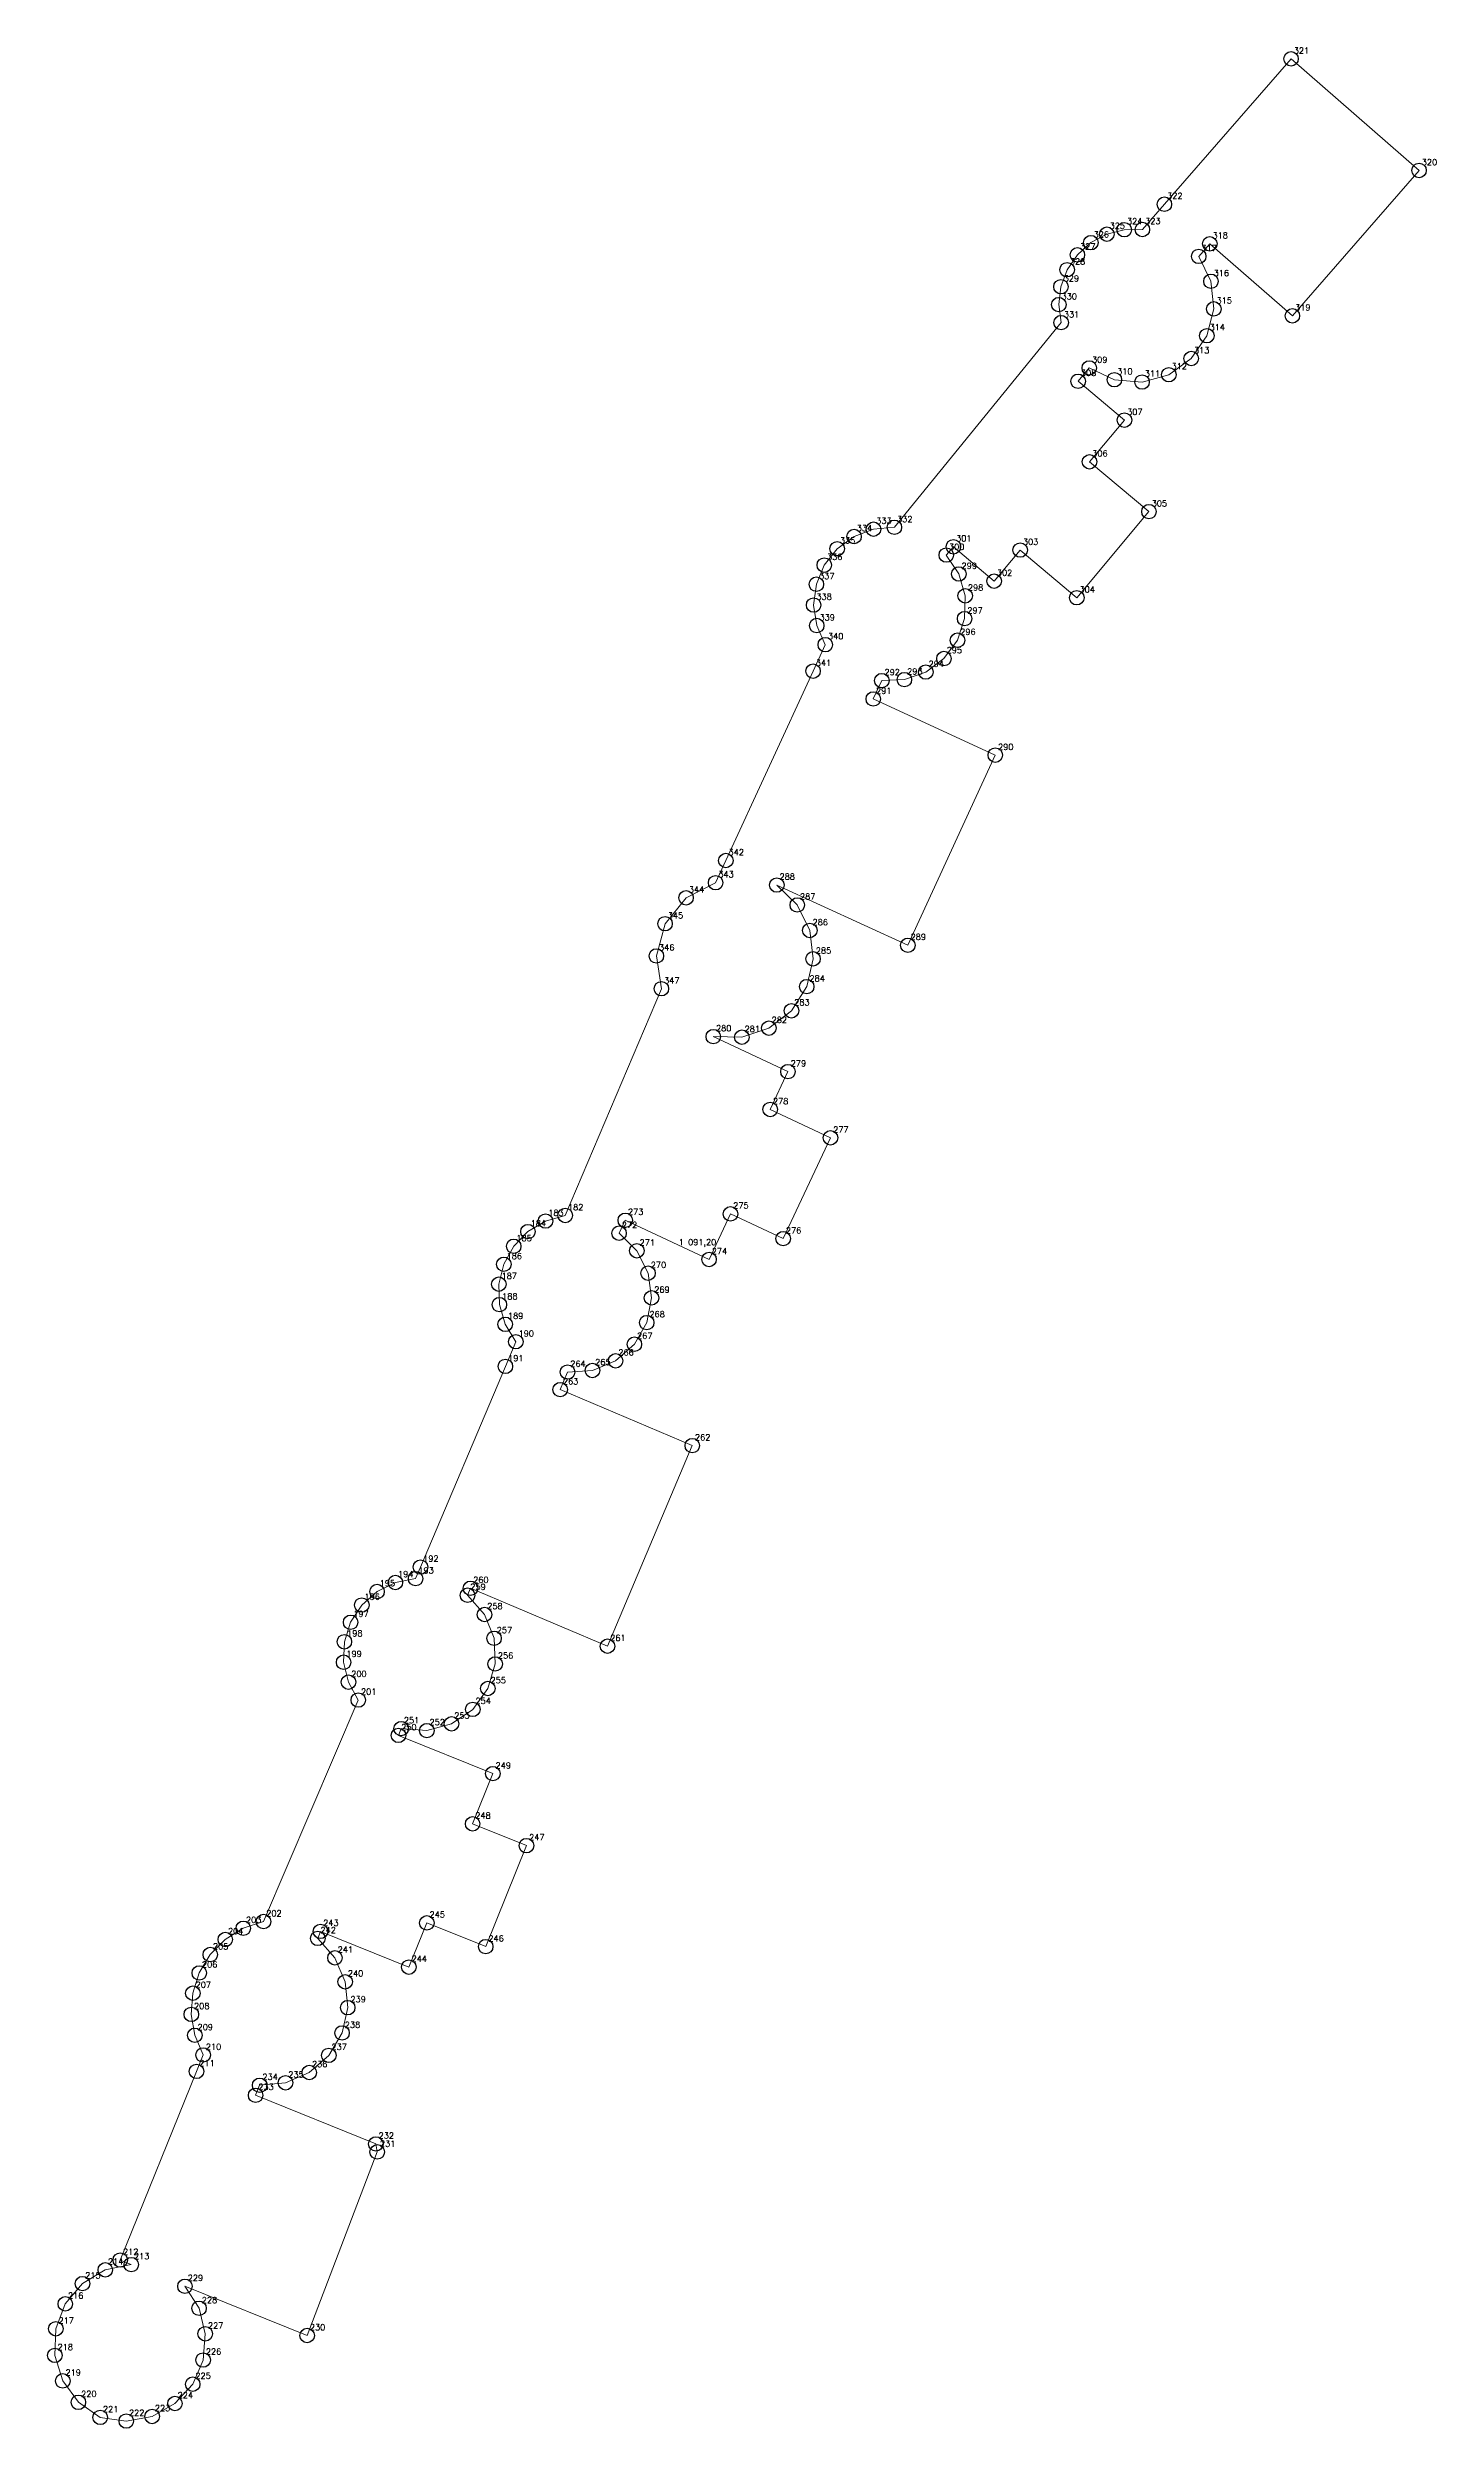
# Model space of a CAD drawing. Extents: x 1391590 to 1398287, y 355684 to 360776.
# Drawn here: x 1394273.4 to 1394345.4, y 360391.6 to 360514.9 of the extents above; entities that cross this region are included whole.
import ezdxf

# ---------------------------------------------------------------- set-up
doc = ezdxf.new("R2010")
doc.units = 0
doc.header["$PDMODE"] = 33
doc.header["$PDSIZE"] = 0.75
doc.layers.add('2 - окн федерального значения', color=7, linetype='Continuous')
doc.styles.get("Standard").update_dxf_attribs({"font": 'simplex.shx'})

msp = doc.modelspace()

# ---------------------------------------------------------------- texts
at = {"layer": '2 - окн федерального значения', "color": 7}
for s, p in [('321', (1394337.97, 360514.62)), ('320', (1394344.6, 360508.84)), ('322', (1394331.41, 360507.1)), ('325', (1394328.43, 360505.55)), ('324', (1394329.33, 360505.78)), ('323', (1394330.27, 360505.79)), ('327', (1394326.9, 360504.48)), ('326', (1394327.6, 360505.1)), ('317', (1394333.19, 360504.39)), ('318', (1394333.76, 360505.05)), ('328', (1394326.37, 360503.7)), ('316', (1394333.82, 360503.1)), ('330', (1394325.94, 360501.89)), ('329', (1394326.05, 360502.82)), ('331', (1394326.06, 360500.96)), ('315', (1394333.97, 360501.68)), ('319', (1394338.04, 360501.32)), ('314', (1394333.61, 360500.29)), ('309', (1394327.52, 360498.61)), ('312', (1394331.64, 360498.27)), ('313', (1394332.8, 360499.1)), ('308', (1394326.94, 360497.93)), ('310', (1394328.82, 360498.01)), ('311', (1394330.25, 360497.89)), ('307', (1394329.34, 360495.91)), ('306', (1394327.53, 360493.76)), ('305', (1394330.61, 360491.17)), ('334', (1394315.33, 360489.89)), ('333', (1394316.34, 360490.27)), ('332', (1394317.42, 360490.36)), ('336', (1394313.79, 360488.4)), ('335', (1394314.46, 360489.25)), ('300', (1394320.11, 360488.92)), ('301', (1394320.48, 360489.36)), ('303', (1394323.94, 360489.18)), ('337', (1394313.38, 360487.41)), ('299', (1394320.76, 360487.94)), ('302', (1394322.59, 360487.58)), ('338', (1394313.24, 360486.34)), ('298', (1394321.09, 360486.81)), ('304', (1394326.87, 360486.72)), ('339', (1394313.4, 360485.27)), ('297', (1394321.06, 360485.63)), ('340', (1394313.84, 360484.29)), ('295', (1394319.99, 360483.57)), ('296', (1394320.69, 360484.52)), ('341', (1394313.21, 360482.91)), ('292', (1394316.77, 360482.43)), ('293', (1394317.94, 360482.47)), ('294', (1394319.05, 360482.86)), ('291', (1394316.33, 360481.47)), ('290', (1394322.65, 360478.56)), ('342', (1394308.69, 360473.1)), ('344', (1394306.63, 360471.17)), ('343', (1394308.16, 360471.96)), ('288', (1394311.33, 360471.84)), ('345', (1394305.54, 360469.83)), ('287', (1394312.39, 360470.81)), ('286', (1394313.04, 360469.48)), ('289', (1394318.12, 360468.72)), ('346', (1394305.09, 360468.17)), ('285', (1394313.21, 360468.01)), ('347', (1394305.35, 360466.46)), ('284', (1394312.88, 360466.57)), ('283', (1394312.09, 360465.33)), ('280', (1394308.04, 360463.99)), ('281', (1394309.52, 360463.95)), ('282', (1394310.92, 360464.42)), ('279', (1394311.91, 360462.17)), ('278', (1394310.99, 360460.21)), ('277', (1394314.11, 360458.74)), ('184', (1394298.44, 360453.89)), ('183', (1394299.35, 360454.43)), ('182', (1394300.37, 360454.72)), ('272', (1394303.16, 360453.8)), ('273', (1394303.48, 360454.48)), ('275', (1394308.93, 360454.81)), ('185', (1394297.7, 360453.12)), ('271', (1394304.08, 360452.89)), ('1 091,20', (1394306.11, 360452.91)), ('276', (1394311.66, 360453.52)), ('186', (1394297.19, 360452.19)), ('270', (1394304.66, 360451.73)), ('274', (1394307.82, 360452.44)), ('187', (1394296.93, 360451.16)), ('188', (1394296.96, 360450.1)), ('269', (1394304.84, 360450.45)), ('189', (1394297.26, 360449.09)), ('268', (1394304.59, 360449.18)), ('190', (1394297.81, 360448.18)), ('267', (1394303.95, 360448.06)), ('191', (1394297.27, 360446.9)), ('264', (1394300.49, 360446.61)), ('265', (1394301.78, 360446.7)), ('266', (1394302.98, 360447.2)), ('263', (1394300.11, 360445.7)), ('262', (1394306.95, 360442.8)), ('192', (1394292.87, 360436.52)), ('195', (1394290.62, 360435.25)), ('194', (1394291.57, 360435.72)), ('193', (1394292.62, 360435.91)), ('260', (1394295.46, 360435.42)), ('196', (1394289.83, 360434.55)), ('259', (1394295.31, 360435.06)), ('258', (1394296.19, 360434.06)), ('197', (1394289.25, 360433.66)), ('257', (1394296.68, 360432.82)), ('199', (1394288.89, 360431.59)), ('198', (1394288.93, 360432.65)), ('261', (1394302.56, 360432.41)), ('200', (1394289.14, 360430.55)), ('256', (1394296.74, 360431.5)), ('201', (1394289.65, 360429.63)), ('254', (1394295.58, 360429.15)), ('255', (1394296.36, 360430.22)), ('251', (1394291.87, 360428.15)), ('252', (1394293.2, 360428.05)), ('253', (1394294.48, 360428.39)), ('250', (1394291.73, 360427.79)), ('249', (1394296.62, 360425.81)), ('248', (1394295.57, 360423.21)), ('247', (1394298.36, 360422.09)), ('202', (1394284.74, 360418.15)), ('245', (1394293.2, 360418.09)), ('204', (1394282.76, 360417.23)), ('203', (1394283.69, 360417.81)), ('242', (1394287.55, 360417.28)), ('243', (1394287.69, 360417.65)), ('246', (1394296.25, 360416.85)), ('205', (1394281.98, 360416.44)), ('241', (1394288.44, 360416.27)), ('244', (1394292.27, 360415.8)), ('207', (1394281.08, 360414.45)), ('206', (1394281.41, 360415.5)), ('240', (1394288.97, 360415.04)), ('208', (1394281, 360413.35)), ('239', (1394289.1, 360413.7)), ('209', (1394281.18, 360412.26)), ('238', (1394288.81, 360412.38)), ('210', (1394281.61, 360411.24)), ('237', (1394288.12, 360411.23)), ('211', (1394281.27, 360410.39)), ('234', (1394284.54, 360409.68)), ('235', (1394285.88, 360409.8)), ('236', (1394287.11, 360410.34)), ('233', (1394284.33, 360409.16)), ('232', (1394290.56, 360406.64)), ('231', (1394290.63, 360406.22)), ('214', (1394276.54, 360400.11)), ('212', (1394277.32, 360400.62)), ('213', (1394277.89, 360400.39)), ('216', (1394274.47, 360398.35)), ('215', (1394275.36, 360399.4)), ('229', (1394280.67, 360399.27)), ('217', (1394273.98, 360397.06)), ('228', (1394281.4, 360398.12)), ('227', (1394281.72, 360396.8)), ('230', (1394287, 360396.71)), ('218', (1394273.93, 360395.69)), ('226', (1394281.61, 360395.45)), ('219', (1394274.34, 360394.37)), ('225', (1394281.07, 360394.2)), ('220', (1394275.15, 360393.26)), ('221', (1394276.28, 360392.47)), ('222', (1394277.63, 360392.28)), ('223', (1394278.97, 360392.53)), ('224', (1394280.15, 360393.19))]:
    msp.add_text(s, height=0.311, dxfattribs=at).set_placement(p)

# ---------------------------------------------------------------- linework, layer by layer
at = {"layer": '2 - окн федерального значения', "color": 7, "lineweight": 20}
msp.add_lwpolyline([(1394300.23, 360454.45), (1394305.21, 360466.19), (1394304.95, 360467.89), (1394305.4, 360469.56), (1394306.49, 360470.9), (1394308.02, 360471.68), (1394308.55, 360472.83), (1394313.07, 360482.64), (1394313.7, 360484.01), (1394313.26, 360485), (1394313.1, 360486.06), (1394313.24, 360487.14), (1394313.65, 360488.13), (1394314.32, 360488.98), (1394315.19, 360489.61), (1394316.2, 360489.99), (1394317.28, 360490.09), (1394325.92, 360500.69), (1394325.8, 360501.62), (1394325.91, 360502.55), (1394326.23, 360503.43), (1394326.76, 360504.2), (1394327.46, 360504.83), (1394328.29, 360505.27), (1394329.19, 360505.5), (1394330.13, 360505.51), (1394331.27, 360506.82), (1394337.83, 360514.35), (1394344.46, 360508.57), (1394337.9, 360501.04), (1394333.62, 360504.77), (1394333.05, 360504.12), (1394333.68, 360502.83), (1394333.83, 360501.4), (1394333.47, 360500.01), (1394332.66, 360498.83), (1394331.5, 360497.99), (1394330.11, 360497.61), (1394328.68, 360497.73), (1394327.38, 360498.34), (1394326.8, 360497.65), (1394329.2, 360495.64), (1394327.39, 360493.48), (1394330.47, 360490.9), (1394326.73, 360486.44), (1394323.8, 360488.91), (1394322.45, 360487.3), (1394320.34, 360489.08), (1394319.97, 360488.65), (1394320.62, 360487.67), (1394320.95, 360486.54), (1394320.92, 360485.36), (1394320.55, 360484.24), (1394319.85, 360483.29), (1394318.91, 360482.59), (1394317.8, 360482.2), (1394316.63, 360482.15), (1394316.19, 360481.2), (1394322.51, 360478.29), (1394317.98, 360468.44), (1394311.19, 360471.56), (1394312.25, 360470.53), (1394312.9, 360469.21), (1394313.07, 360467.74), (1394312.74, 360466.3), (1394311.95, 360465.05), (1394310.78, 360464.15), (1394309.38, 360463.68), (1394307.9, 360463.71), (1394311.77, 360461.9), (1394310.85, 360459.94), (1394313.97, 360458.47), (1394311.52, 360453.25), (1394308.79, 360454.53), (1394307.68, 360452.17), (1394303.34, 360454.2), (1394303.02, 360453.53), (1394303.94, 360452.62), (1394304.52, 360451.46), (1394304.7, 360450.18), (1394304.45, 360448.9), (1394303.81, 360447.78), (1394302.84, 360446.92), (1394301.64, 360446.42), (1394300.35, 360446.34), (1394299.97, 360445.43), (1394306.81, 360442.53), (1394302.42, 360432.14), (1394295.32, 360435.14), (1394295.17, 360434.78), (1394296.05, 360433.78), (1394296.54, 360432.55), (1394296.6, 360431.22), (1394296.22, 360429.95), (1394295.44, 360428.87), (1394294.34, 360428.12), (1394293.06, 360427.77), (1394291.73, 360427.87), (1394291.59, 360427.52), (1394296.48, 360425.54), (1394295.43, 360422.94), (1394298.22, 360421.81), (1394296.11, 360416.58), (1394293.06, 360417.81), (1394292.13, 360415.52), (1394287.55, 360417.37), (1394287.41, 360417.01), (1394288.3, 360416), (1394288.83, 360414.76), (1394288.96, 360413.42), (1394288.67, 360412.11), (1394287.98, 360410.95), (1394286.97, 360410.06), (1394285.74, 360409.53), (1394284.4, 360409.4), (1394284.19, 360408.88), (1394290.42, 360406.36), (1394290.49, 360405.95), (1394286.86, 360396.44), (1394280.53, 360398.99), (1394281.26, 360397.85), (1394281.58, 360396.53), (1394281.47, 360395.17), (1394280.93, 360393.92), (1394280.01, 360392.92), (1394278.83, 360392.25), (1394277.49, 360392.01), (1394276.14, 360392.2), (1394275.01, 360392.98), (1394274.2, 360394.09), (1394273.79, 360395.41), (1394273.84, 360396.79), (1394274.33, 360398.08), (1394275.22, 360399.13), (1394276.4, 360399.84), (1394277.75, 360400.11), (1394277.18, 360400.35), (1394281.13, 360410.12), (1394281.47, 360410.97), (1394281.04, 360411.99), (1394280.86, 360413.07), (1394280.94, 360414.17), (1394281.27, 360415.22), (1394281.84, 360416.17), (1394282.62, 360416.95), (1394283.55, 360417.53), (1394284.6, 360417.88), (1394289.51, 360429.35), (1394289, 360430.28), (1394288.75, 360431.31), (1394288.79, 360432.37), (1394289.11, 360433.38), (1394289.69, 360434.27), (1394290.48, 360434.97), (1394291.43, 360435.44), (1394292.48, 360435.64), (1394292.73, 360436.24), (1394297.13, 360446.63), (1394297.67, 360447.91), (1394297.12, 360448.81), (1394296.82, 360449.83), (1394296.79, 360450.89), (1394297.05, 360451.92), (1394297.56, 360452.85), (1394298.3, 360453.61), (1394299.21, 360454.16), (1394300.23, 360454.45)], close=True, dxfattribs=at)
at = {"layer": '2 - окн федерального значения'}
for p in [(1394337.83, 360514.35), (1394344.46, 360508.57), (1394331.27, 360506.82), (1394329.19, 360505.5), (1394330.13, 360505.51), (1394327.46, 360504.83), (1394328.29, 360505.27), (1394333.62, 360504.77), (1394326.23, 360503.43), (1394326.76, 360504.2), (1394333.05, 360504.12), (1394325.91, 360502.55), (1394333.68, 360502.83), (1394325.8, 360501.62), (1394325.92, 360500.69), (1394333.83, 360501.4), (1394337.9, 360501.04), (1394333.47, 360500.01), (1394327.38, 360498.34), (1394332.66, 360498.83), (1394326.8, 360497.65), (1394328.68, 360497.73), (1394330.11, 360497.61), (1394331.5, 360497.99), (1394329.2, 360495.64), (1394327.39, 360493.48), (1394330.47, 360490.9), (1394315.19, 360489.61), (1394316.2, 360489.99), (1394317.28, 360490.09), (1394314.32, 360488.98), (1394319.97, 360488.65), (1394320.34, 360489.08), (1394323.8, 360488.91), (1394313.24, 360487.14), (1394313.65, 360488.13), (1394320.62, 360487.67), (1394322.45, 360487.3), (1394313.1, 360486.06), (1394320.95, 360486.54), (1394326.73, 360486.44), (1394313.26, 360485), (1394320.92, 360485.36), (1394313.7, 360484.01), (1394319.85, 360483.29), (1394320.55, 360484.24), (1394313.07, 360482.64), (1394316.63, 360482.15), (1394317.8, 360482.2), (1394318.91, 360482.59), (1394316.19, 360481.2), (1394322.51, 360478.29), (1394308.55, 360472.83), (1394308.02, 360471.68), (1394311.19, 360471.56), (1394306.49, 360470.9), (1394312.25, 360470.53), (1394305.4, 360469.56), (1394312.9, 360469.21), (1394304.95, 360467.89), (1394313.07, 360467.74), (1394317.98, 360468.44), (1394305.21, 360466.19), (1394312.74, 360466.3), (1394311.95, 360465.05), (1394307.9, 360463.71), (1394309.38, 360463.68), (1394310.78, 360464.15), (1394311.77, 360461.9), (1394310.85, 360459.94), (1394313.97, 360458.47), (1394299.21, 360454.16), (1394300.23, 360454.45), (1394303.34, 360454.2), (1394308.79, 360454.53), (1394297.56, 360452.85), (1394298.3, 360453.61), (1394303.02, 360453.53), (1394303.94, 360452.62), (1394311.52, 360453.25), (1394297.05, 360451.92), (1394304.52, 360451.46), (1394307.68, 360452.17), (1394296.79, 360450.89), (1394304.7, 360450.18), (1394296.82, 360449.83), (1394297.12, 360448.81), (1394304.45, 360448.9), (1394297.67, 360447.91), (1394303.81, 360447.78), (1394297.13, 360446.63), (1394300.35, 360446.34), (1394301.64, 360446.42), (1394302.84, 360446.92), (1394299.97, 360445.43), (1394306.81, 360442.53), (1394291.43, 360435.44), (1394292.48, 360435.64), (1394292.73, 360436.24), (1394289.69, 360434.27), (1394290.48, 360434.97), (1394295.17, 360434.78), (1394295.32, 360435.14), (1394289.11, 360433.38), (1394296.05, 360433.78), (1394288.79, 360432.37), (1394296.54, 360432.55), (1394302.42, 360432.14), (1394288.75, 360431.31), (1394289, 360430.28), (1394296.6, 360431.22), (1394289.51, 360429.35), (1394296.22, 360429.95), (1394291.73, 360427.87), (1394293.06, 360427.77), (1394294.34, 360428.12), (1394295.44, 360428.87), (1394291.59, 360427.52), (1394296.48, 360425.54), (1394295.43, 360422.94), (1394298.22, 360421.81), (1394282.62, 360416.95), (1394283.55, 360417.53), (1394284.6, 360417.88), (1394287.41, 360417.01), (1394287.55, 360417.37), (1394293.06, 360417.81), (1394281.84, 360416.17), (1394288.3, 360416), (1394292.13, 360415.52), (1394296.11, 360416.58), (1394281.27, 360415.22), (1394288.83, 360414.76), (1394280.86, 360413.07), (1394280.94, 360414.17), (1394288.96, 360413.42), (1394281.04, 360411.99), (1394288.67, 360412.11), (1394281.47, 360410.97), (1394287.98, 360410.95), (1394281.13, 360410.12), (1394284.4, 360409.4), (1394285.74, 360409.53), (1394286.97, 360410.06), (1394284.19, 360408.88), (1394290.42, 360406.36), (1394290.49, 360405.95), (1394276.4, 360399.84), (1394277.18, 360400.35), (1394277.75, 360400.11), (1394275.22, 360399.13), (1394280.53, 360398.99), (1394274.33, 360398.08), (1394281.26, 360397.85), (1394273.84, 360396.79), (1394281.58, 360396.53), (1394286.86, 360396.44), (1394273.79, 360395.41), (1394281.47, 360395.17), (1394274.2, 360394.09), (1394280.93, 360393.92), (1394275.01, 360392.98), (1394276.14, 360392.2), (1394278.83, 360392.25), (1394280.01, 360392.92), (1394277.49, 360392.01)]:
    msp.add_point(p, dxfattribs=at)

msp.set_redraw_order([(e.dxf.handle, doc.entitydb.next_handle()) for e in msp.query("TEXT MTEXT ATTDEF DIMENSION ARC_DIMENSION")])  # texts and dimensions are drawn at this point

doc.saveas('drawing.dxf')
